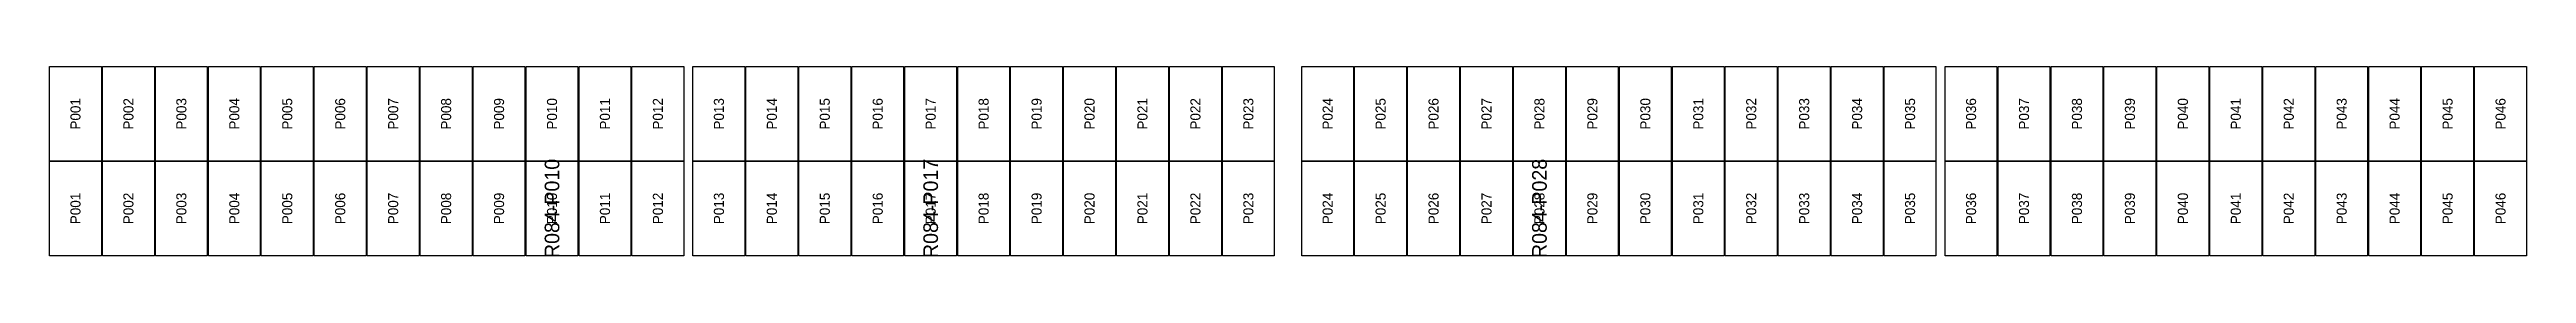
# Model space of a CAD drawing. Extents: x 296295 to 296770, y 651564 to 652121.
# Drawn here: x 296492.5 to 296546.7, y 651783.5 to 651787.6 of the extents above; entities that cross this region are included whole.
import ezdxf
from ezdxf.enums import TextEntityAlignment as Align

# ---------------------------------------------------------------- set-up
doc = ezdxf.new("R2010")
doc.units = 0

msp = doc.modelspace()

# ---------------------------------------------------------------- texts
at = {"layer": 'DEFECT_LABELS'}
for s, p in [('R084-P010', (296503.525, 651784.55)), ('R084-P017', (296511.807, 651784.55)), ('R084-P028', (296525.121, 651784.55))]:
    msp.add_text(s, height=0.32, rotation=90, dxfattribs=at).set_placement(p, align=Align.MIDDLE_CENTER)
at = {"layer": 'PANEL_POSITION'}
for s, p in [('P001', (296493.103, 651786.613)), ('P002', (296494.261, 651786.613)), ('P003', (296495.419, 651786.613)), ('P004', (296496.577, 651786.613)), ('P005', (296497.735, 651786.613)), ('P006', (296498.893, 651786.613)), ('P007', (296500.051, 651786.613)), ('P008', (296501.209, 651786.613)), ('P009', (296502.367, 651786.613)), ('P010', (296503.525, 651786.613)), ('P011', (296504.683, 651786.613)), ('P012', (296505.841, 651786.613)), ('P013', (296507.175, 651786.613)), ('P014', (296508.333, 651786.613)), ('P015', (296509.491, 651786.613)), ('P016', (296510.649, 651786.613)), ('P017', (296511.807, 651786.613)), ('P018', (296512.965, 651786.613)), ('P019', (296514.123, 651786.613)), ('P020', (296515.281, 651786.613)), ('P021', (296516.439, 651786.613)), ('P022', (296517.597, 651786.613)), ('P023', (296518.755, 651786.613)), ('P024', (296520.489, 651786.613)), ('P025', (296521.647, 651786.613)), ('P026', (296522.805, 651786.613)), ('P027', (296523.963, 651786.613)), ('P028', (296525.121, 651786.613)), ('P029', (296526.279, 651786.613)), ('P030', (296527.437, 651786.613)), ('P031', (296528.595, 651786.613)), ('P032', (296529.753, 651786.613)), ('P033', (296530.911, 651786.613)), ('P034', (296532.069, 651786.613)), ('P035', (296533.227, 651786.613)), ('P036', (296534.561, 651786.613)), ('P037', (296535.719, 651786.613)), ('P038', (296536.877, 651786.613)), ('P039', (296538.035, 651786.613)), ('P040', (296539.193, 651786.613)), ('P041', (296540.351, 651786.613)), ('P042', (296541.509, 651786.613)), ('P043', (296542.667, 651786.613)), ('P044', (296543.825, 651786.613)), ('P045', (296544.983, 651786.613)), ('P046', (296546.141, 651786.613)), ('P001', (296493.103, 651784.55)), ('P002', (296494.261, 651784.55)), ('P003', (296495.419, 651784.55)), ('P004', (296496.577, 651784.55)), ('P005', (296497.735, 651784.55)), ('P006', (296498.893, 651784.55)), ('P007', (296500.051, 651784.55)), ('P008', (296501.209, 651784.55)), ('P009', (296502.367, 651784.55)), ('P010', (296503.525, 651784.55)), ('P011', (296504.683, 651784.55)), ('P012', (296505.841, 651784.55)), ('P013', (296507.175, 651784.55)), ('P014', (296508.333, 651784.55)), ('P015', (296509.491, 651784.55)), ('P016', (296510.649, 651784.55)), ('P017', (296511.807, 651784.55)), ('P018', (296512.965, 651784.55)), ('P019', (296514.123, 651784.55)), ('P020', (296515.281, 651784.55)), ('P021', (296516.439, 651784.55)), ('P022', (296517.597, 651784.55)), ('P023', (296518.755, 651784.55)), ('P024', (296520.489, 651784.55)), ('P025', (296521.647, 651784.55)), ('P026', (296522.805, 651784.55)), ('P027', (296523.963, 651784.55)), ('P028', (296525.121, 651784.55)), ('P029', (296526.279, 651784.55)), ('P030', (296527.437, 651784.55)), ('P031', (296528.595, 651784.55)), ('P032', (296529.753, 651784.55)), ('P033', (296530.911, 651784.55)), ('P034', (296532.069, 651784.55)), ('P035', (296533.227, 651784.55)), ('P036', (296534.561, 651784.55)), ('P037', (296535.719, 651784.55)), ('P038', (296536.877, 651784.55)), ('P039', (296538.035, 651784.55)), ('P040', (296539.193, 651784.55)), ('P041', (296540.351, 651784.55)), ('P042', (296541.509, 651784.55)), ('P043', (296542.667, 651784.55)), ('P044', (296543.825, 651784.55)), ('P045', (296544.983, 651784.55)), ('P046', (296546.141, 651784.55))]:
    msp.add_text(s, height=0.22, rotation=90, dxfattribs=at).set_placement(p, align=Align.MIDDLE_CENTER)

# ---------------------------------------------------------------- linework, layer by layer
at = {"layer": 'DEFECTIVE_PANELS'}
for points in [[(296502.958, 651785.582), (296504.092, 651785.582), (296504.092, 651783.519), (296502.958, 651783.519)], [(296511.24, 651785.582), (296512.374, 651785.582), (296512.374, 651783.519), (296511.24, 651783.519)], [(296524.554, 651785.582), (296525.688, 651785.582), (296525.688, 651783.519), (296524.554, 651783.519)]]:
    msp.add_lwpolyline(points, close=True, dxfattribs=at)
at = {"layer": 'PANELS_MASTER'}
for points in [[(296492.536, 651787.645), (296493.67, 651787.645), (296493.67, 651785.582), (296492.536, 651785.582)], [(296493.694, 651787.645), (296494.828, 651787.645), (296494.828, 651785.582), (296493.694, 651785.582)], [(296494.852, 651787.645), (296495.986, 651787.645), (296495.986, 651785.582), (296494.852, 651785.582)], [(296496.01, 651787.645), (296497.144, 651787.645), (296497.144, 651785.582), (296496.01, 651785.582)], [(296497.168, 651787.645), (296498.302, 651787.645), (296498.302, 651785.582), (296497.168, 651785.582)], [(296498.326, 651787.645), (296499.46, 651787.645), (296499.46, 651785.582), (296498.326, 651785.582)], [(296499.484, 651787.645), (296500.618, 651787.645), (296500.618, 651785.582), (296499.484, 651785.582)], [(296500.642, 651787.645), (296501.776, 651787.645), (296501.776, 651785.582), (296500.642, 651785.582)], [(296501.8, 651787.645), (296502.934, 651787.645), (296502.934, 651785.582), (296501.8, 651785.582)], [(296502.958, 651787.645), (296504.092, 651787.645), (296504.092, 651785.582), (296502.958, 651785.582)], [(296504.116, 651787.645), (296505.25, 651787.645), (296505.25, 651785.582), (296504.116, 651785.582)], [(296505.274, 651787.645), (296506.408, 651787.645), (296506.408, 651785.582), (296505.274, 651785.582)], [(296506.608, 651787.645), (296507.742, 651787.645), (296507.742, 651785.582), (296506.608, 651785.582)], [(296507.766, 651787.645), (296508.9, 651787.645), (296508.9, 651785.582), (296507.766, 651785.582)], [(296508.924, 651787.645), (296510.058, 651787.645), (296510.058, 651785.582), (296508.924, 651785.582)], [(296510.082, 651787.645), (296511.216, 651787.645), (296511.216, 651785.582), (296510.082, 651785.582)], [(296511.24, 651787.645), (296512.374, 651787.645), (296512.374, 651785.582), (296511.24, 651785.582)], [(296512.398, 651787.645), (296513.532, 651787.645), (296513.532, 651785.582), (296512.398, 651785.582)], [(296513.556, 651787.645), (296514.69, 651787.645), (296514.69, 651785.582), (296513.556, 651785.582)], [(296514.714, 651787.645), (296515.848, 651787.645), (296515.848, 651785.582), (296514.714, 651785.582)], [(296515.872, 651787.645), (296517.006, 651787.645), (296517.006, 651785.582), (296515.872, 651785.582)], [(296517.03, 651787.645), (296518.164, 651787.645), (296518.164, 651785.582), (296517.03, 651785.582)], [(296518.188, 651787.645), (296519.322, 651787.645), (296519.322, 651785.582), (296518.188, 651785.582)], [(296519.922, 651787.645), (296521.056, 651787.645), (296521.056, 651785.582), (296519.922, 651785.582)], [(296521.08, 651787.645), (296522.214, 651787.645), (296522.214, 651785.582), (296521.08, 651785.582)], [(296522.238, 651787.645), (296523.372, 651787.645), (296523.372, 651785.582), (296522.238, 651785.582)], [(296523.396, 651787.645), (296524.53, 651787.645), (296524.53, 651785.582), (296523.396, 651785.582)], [(296524.554, 651787.645), (296525.688, 651787.645), (296525.688, 651785.582), (296524.554, 651785.582)], [(296525.712, 651787.645), (296526.846, 651787.645), (296526.846, 651785.582), (296525.712, 651785.582)], [(296526.87, 651787.645), (296528.004, 651787.645), (296528.004, 651785.582), (296526.87, 651785.582)], [(296528.028, 651787.645), (296529.162, 651787.645), (296529.162, 651785.582), (296528.028, 651785.582)], [(296529.186, 651787.645), (296530.32, 651787.645), (296530.32, 651785.582), (296529.186, 651785.582)], [(296530.344, 651787.645), (296531.478, 651787.645), (296531.478, 651785.582), (296530.344, 651785.582)], [(296531.502, 651787.645), (296532.636, 651787.645), (296532.636, 651785.582), (296531.502, 651785.582)], [(296532.66, 651787.645), (296533.794, 651787.645), (296533.794, 651785.582), (296532.66, 651785.582)], [(296533.994, 651787.645), (296535.128, 651787.645), (296535.128, 651785.582), (296533.994, 651785.582)], [(296535.152, 651787.645), (296536.286, 651787.645), (296536.286, 651785.582), (296535.152, 651785.582)], [(296536.31, 651787.645), (296537.444, 651787.645), (296537.444, 651785.582), (296536.31, 651785.582)], [(296537.468, 651787.645), (296538.602, 651787.645), (296538.602, 651785.582), (296537.468, 651785.582)], [(296538.626, 651787.645), (296539.76, 651787.645), (296539.76, 651785.582), (296538.626, 651785.582)], [(296539.784, 651787.645), (296540.918, 651787.645), (296540.918, 651785.582), (296539.784, 651785.582)], [(296540.942, 651787.645), (296542.076, 651787.645), (296542.076, 651785.582), (296540.942, 651785.582)], [(296542.1, 651787.645), (296543.234, 651787.645), (296543.234, 651785.582), (296542.1, 651785.582)], [(296543.258, 651787.645), (296544.392, 651787.645), (296544.392, 651785.582), (296543.258, 651785.582)], [(296544.416, 651787.645), (296545.55, 651787.645), (296545.55, 651785.582), (296544.416, 651785.582)], [(296545.574, 651787.645), (296546.708, 651787.645), (296546.708, 651785.582), (296545.574, 651785.582)], [(296492.536, 651785.582), (296493.67, 651785.582), (296493.67, 651783.519), (296492.536, 651783.519)], [(296493.694, 651785.582), (296494.828, 651785.582), (296494.828, 651783.519), (296493.694, 651783.519)], [(296494.852, 651785.582), (296495.986, 651785.582), (296495.986, 651783.519), (296494.852, 651783.519)], [(296496.01, 651785.582), (296497.144, 651785.582), (296497.144, 651783.519), (296496.01, 651783.519)], [(296497.168, 651785.582), (296498.302, 651785.582), (296498.302, 651783.519), (296497.168, 651783.519)], [(296498.326, 651785.582), (296499.46, 651785.582), (296499.46, 651783.519), (296498.326, 651783.519)], [(296499.484, 651785.582), (296500.618, 651785.582), (296500.618, 651783.519), (296499.484, 651783.519)], [(296500.642, 651785.582), (296501.776, 651785.582), (296501.776, 651783.519), (296500.642, 651783.519)], [(296501.8, 651785.582), (296502.934, 651785.582), (296502.934, 651783.519), (296501.8, 651783.519)], [(296504.116, 651785.582), (296505.25, 651785.582), (296505.25, 651783.519), (296504.116, 651783.519)], [(296505.274, 651785.582), (296506.408, 651785.582), (296506.408, 651783.519), (296505.274, 651783.519)], [(296506.608, 651785.582), (296507.742, 651785.582), (296507.742, 651783.519), (296506.608, 651783.519)], [(296507.766, 651785.582), (296508.9, 651785.582), (296508.9, 651783.519), (296507.766, 651783.519)], [(296508.924, 651785.582), (296510.058, 651785.582), (296510.058, 651783.519), (296508.924, 651783.519)], [(296510.082, 651785.582), (296511.216, 651785.582), (296511.216, 651783.519), (296510.082, 651783.519)], [(296512.398, 651785.582), (296513.532, 651785.582), (296513.532, 651783.519), (296512.398, 651783.519)], [(296513.556, 651785.582), (296514.69, 651785.582), (296514.69, 651783.519), (296513.556, 651783.519)], [(296514.714, 651785.582), (296515.848, 651785.582), (296515.848, 651783.519), (296514.714, 651783.519)], [(296515.872, 651785.582), (296517.006, 651785.582), (296517.006, 651783.519), (296515.872, 651783.519)], [(296517.03, 651785.582), (296518.164, 651785.582), (296518.164, 651783.519), (296517.03, 651783.519)], [(296518.188, 651785.582), (296519.322, 651785.582), (296519.322, 651783.519), (296518.188, 651783.519)], [(296519.922, 651785.582), (296521.056, 651785.582), (296521.056, 651783.519), (296519.922, 651783.519)], [(296521.08, 651785.582), (296522.214, 651785.582), (296522.214, 651783.519), (296521.08, 651783.519)], [(296522.238, 651785.582), (296523.372, 651785.582), (296523.372, 651783.519), (296522.238, 651783.519)], [(296523.396, 651785.582), (296524.53, 651785.582), (296524.53, 651783.519), (296523.396, 651783.519)], [(296525.712, 651785.582), (296526.846, 651785.582), (296526.846, 651783.519), (296525.712, 651783.519)], [(296526.87, 651785.582), (296528.004, 651785.582), (296528.004, 651783.519), (296526.87, 651783.519)], [(296528.028, 651785.582), (296529.162, 651785.582), (296529.162, 651783.519), (296528.028, 651783.519)], [(296529.186, 651785.582), (296530.32, 651785.582), (296530.32, 651783.519), (296529.186, 651783.519)], [(296530.344, 651785.582), (296531.478, 651785.582), (296531.478, 651783.519), (296530.344, 651783.519)], [(296531.502, 651785.582), (296532.636, 651785.582), (296532.636, 651783.519), (296531.502, 651783.519)], [(296532.66, 651785.582), (296533.794, 651785.582), (296533.794, 651783.519), (296532.66, 651783.519)], [(296533.994, 651785.582), (296535.128, 651785.582), (296535.128, 651783.519), (296533.994, 651783.519)], [(296535.152, 651785.582), (296536.286, 651785.582), (296536.286, 651783.519), (296535.152, 651783.519)], [(296536.31, 651785.582), (296537.444, 651785.582), (296537.444, 651783.519), (296536.31, 651783.519)], [(296537.468, 651785.582), (296538.602, 651785.582), (296538.602, 651783.519), (296537.468, 651783.519)], [(296538.626, 651785.582), (296539.76, 651785.582), (296539.76, 651783.519), (296538.626, 651783.519)], [(296539.784, 651785.582), (296540.918, 651785.582), (296540.918, 651783.519), (296539.784, 651783.519)], [(296540.942, 651785.582), (296542.076, 651785.582), (296542.076, 651783.519), (296540.942, 651783.519)], [(296542.1, 651785.582), (296543.234, 651785.582), (296543.234, 651783.519), (296542.1, 651783.519)], [(296543.258, 651785.582), (296544.392, 651785.582), (296544.392, 651783.519), (296543.258, 651783.519)], [(296544.416, 651785.582), (296545.55, 651785.582), (296545.55, 651783.519), (296544.416, 651783.519)], [(296545.574, 651785.582), (296546.708, 651785.582), (296546.708, 651783.519), (296545.574, 651783.519)]]:
    msp.add_lwpolyline(points, close=True, dxfattribs=at)

msp.set_redraw_order([(e.dxf.handle, doc.entitydb.next_handle()) for e in msp.query("TEXT MTEXT ATTDEF DIMENSION ARC_DIMENSION")])  # texts and dimensions are drawn at this point

doc.saveas('drawing.dxf')
